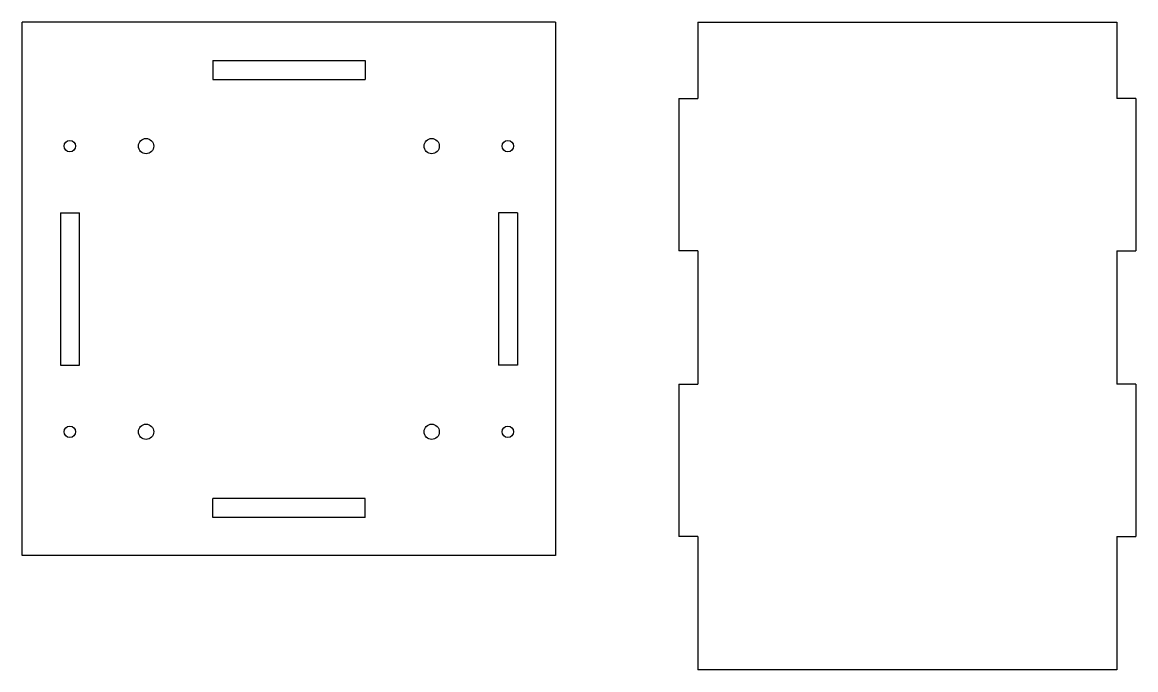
# Model space of a CAD drawing. Header units: millimetres. Extents: x -260 to 1495, y -534 to 358.
# Drawn here: x 788 to 1080.3, y -480 to -310 of the extents above; entities that cross this region are included whole.
import ezdxf

# ---------------------------------------------------------------- set-up
doc = ezdxf.new("R2010")
doc.units = ezdxf.units.MM
doc.layers.add('Corte', color=230, linetype='Continuous')

# ---------------------------------------------------------------- blocks, each defined once
blk = doc.blocks.new('*U9')
for p, q in [((-20, -2.5), (-20, 2.5)), ((20, -2.5), (20, 2.5))]:
    blk.add_line(p, q)
blk = doc.blocks.new('*U10')
at = {"layer": 'Corte', "color": 0, "linetype": 'ByBlock', "lineweight": -2, "transparency": 16777216}
for p, rotation in [((659.76, 117.5), 180), ((602.26, 60), 270), ((717.26, 60), 90)]:
    blk.add_blockref('*U9', p, dxfattribs=dict(at, rotation=rotation))
blk.add_blockref('*U9', (659.76, 2.5), dxfattribs=at)

msp = doc.modelspace()

# ---------------------------------------------------------------- linework, layer by layer
at = {"layer": 'Corte'}
for p, q in [((927.987, -310), (787.987, -310)), ((787.987, -450), (787.987, -310)), ((927.987, -310), (927.987, -450)), ((965.341, -309.985), (1075.341, -309.985)), ((965.341, -309.985), (965.341, -329.988)), ((1075.341, -309.985), (1075.341, -329.988)), ((837.987, -320), (877.987, -320)), ((837.987, -325), (877.987, -325)), ((960.341, -329.988), (965.341, -329.988)), ((960.341, -329.988), (960.341, -369.988)), ((1080.341, -329.988), (1075.341, -329.988)), ((1080.341, -329.988), (1080.341, -369.988)), ((797.987, -360), (797.987, -400)), ((802.987, -400), (802.987, -360)), ((912.987, -360), (912.987, -400)), ((917.987, -360), (917.987, -400)), ((965.341, -369.988), (960.341, -369.988)), ((965.341, -369.988), (965.341, -404.987)), ((1075.341, -369.988), (1080.341, -369.988)), ((1075.341, -369.988), (1075.341, -404.987)), ((960.341, -404.987), (965.341, -404.987)), ((960.341, -404.987), (960.341, -444.987)), ((1080.341, -404.987), (1075.341, -404.987)), ((1080.341, -404.987), (1080.341, -444.987)), ((877.987, -435), (837.987, -435)), ((877.987, -440), (837.987, -440)), ((965.341, -444.987), (960.341, -444.987)), ((965.341, -444.987), (965.341, -479.985)), ((1075.341, -444.987), (1080.341, -444.987)), ((1075.341, -444.987), (1075.341, -479.985)), ((927.987, -450), (787.987, -450)), ((1075.341, -479.985), (965.341, -479.985))]:
    msp.add_line(p, q, dxfattribs=at)
for centre, radius in [((800.487, -342.5), 1.5), ((820.487, -342.5), 2), ((895.487, -342.5), 2), ((915.487, -342.5), 1.5), ((800.487, -417.5), 1.5), ((820.487, -417.5), 2), ((895.487, -417.5), 2), ((915.487, -417.5), 1.5)]:
    msp.add_circle(centre, radius, dxfattribs=at)

# ---------------------------------------------------------------- block references
msp.add_blockref('*U10', (198.228, -440), dxfattribs=at)

doc.saveas('drawing.dxf')
